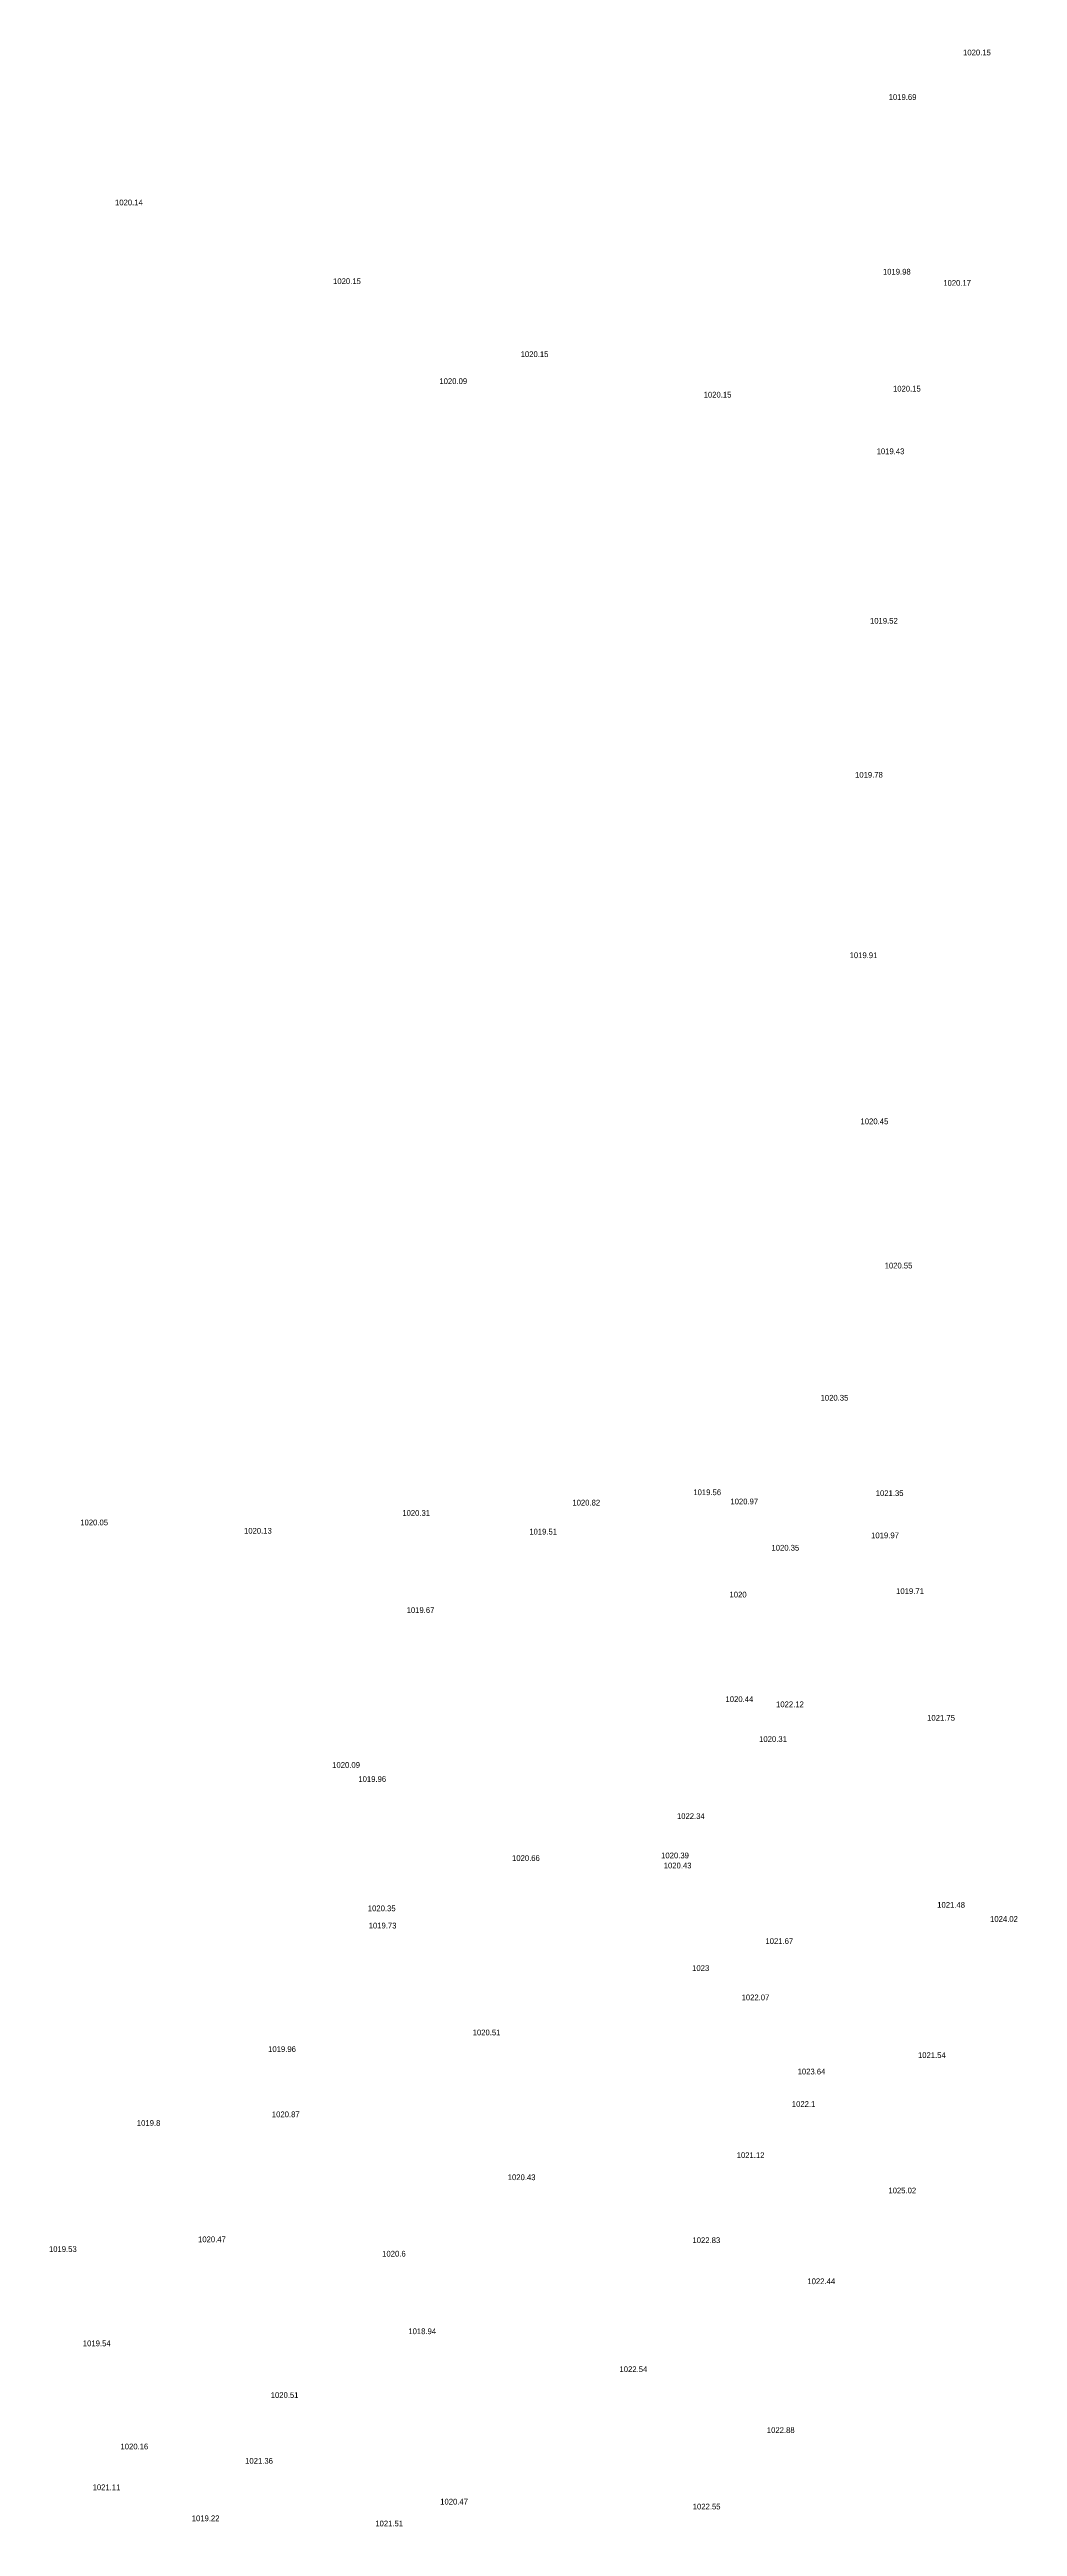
# Model space of a CAD drawing. Header units: inches. Extents: x 628884 to 629912, y 4519174 to 4520145.
# Drawn here: x 629616.1 to 629649.8, y 4519252.2 to 4519338.4 of the extents above; entities that cross this region are included whole.
import ezdxf

# ---------------------------------------------------------------- set-up
doc = ezdxf.new("R2010")
doc.units = ezdxf.units.IN
doc.header["$MEASUREMENT"] = 0

msp = doc.modelspace()

# ---------------------------------------------------------------- texts
for s, p in [('1020.15', (629647.87, 4519338.17, 1020.15)), ('1019.69', (629645.28, 4519336.62, 1019.69)), ('1020.14', (629618.35, 4519332.95, 1020.14)), ('1019.98', (629645.08, 4519330.54, 1019.98)), ('1020.15', (629625.94, 4519330.21, 1020.15)), ('1020.17', (629647.18, 4519330.15, 1020.17)), ('1020.15', (629632.47, 4519327.67, 1020.15)), ('1020.09', (629629.64, 4519326.73, 1020.09)), ('1020.15', (629638.84, 4519326.26, 1020.15)), ('1020.15', (629645.43, 4519326.47, 1020.15)), ('1019.43', (629644.86, 4519324.29, 1019.43)), ('1019.52', (629644.63, 4519318.39, 1019.52)), ('1019.78', (629644.11, 4519313.03, 1019.78)), ('1019.91', (629643.92, 4519306.75, 1019.91)), ('1020.45', (629644.3, 4519300.97, 1020.45)), ('1020.55', (629645.14, 4519295.95, 1020.55)), ('1020.35', (629642.91, 4519291.35, 1020.35)), ('1020.31', (629628.35, 4519287.34, 1020.31)), ('1020.82', (629634.27, 4519287.7, 1020.82)), ('1019.56', (629638.48, 4519288.06, 1019.56)), ('1020.97', (629639.77, 4519287.74, 1020.97)), ('1021.35', (629644.83, 4519288.03, 1021.35)), ('1020.05', (629617.14, 4519287.01, 1020.05)), ('1020.13', (629622.84, 4519286.72, 1020.13)), ('1019.51', (629632.77, 4519286.69, 1019.51)), ('1019.97', (629644.67, 4519286.56, 1019.97)), ('1020.35', (629641.2, 4519286.13, 1020.35)), ('1019.67', (629628.5, 4519283.96, 1019.67)), ('1020', (629639.74, 4519284.5, 1020)), ('1019.71', (629645.54, 4519284.62, 1019.71)), ('1020.44', (629639.6, 4519280.86, 1020.44)), ('1022.12', (629641.36, 4519280.68, 1022.12)), ('1021.75', (629646.62, 4519280.21, 1021.75)), ('1020.31', (629640.77, 4519279.47, 1020.31)), ('1020.09', (629625.91, 4519278.57, 1020.09)), ('1019.96', (629626.82, 4519278.08, 1019.96)), ('1022.34', (629637.91, 4519276.79, 1022.34)), ('1020.66', (629632.17, 4519275.33, 1020.66)), ('1020.39', (629637.36, 4519275.42, 1020.39)), ('1020.43', (629637.45, 4519275.07, 1020.43)), ('1020.35', (629627.15, 4519273.58, 1020.35)), ('1021.48', (629646.97, 4519273.7, 1021.48)), ('1019.73', (629627.18, 4519272.98, 1019.73)), ('1024.02', (629648.81, 4519273.21, 1024.02)), ('1021.67', (629640.99, 4519272.44, 1021.67)), ('1023', (629638.44, 4519271.5, 1023)), ('1022.07', (629640.16, 4519270.48, 1022.07)), ('1020.51', (629630.8, 4519269.26, 1020.51)), ('1019.96', (629623.68, 4519268.68, 1019.96)), ('1021.54', (629646.3, 4519268.47, 1021.54)), ('1023.64', (629642.11, 4519267.9, 1023.64)), ('1022.1', (629641.91, 4519266.77, 1022.1)), ('1019.8', (629619.11, 4519266.11, 1019.8)), ('1020.87', (629623.81, 4519266.41, 1020.87)), ('1021.12', (629639.99, 4519264.99, 1021.12)), ('1020.43', (629632.02, 4519264.22, 1020.43)), ('1025.02', (629645.27, 4519263.76, 1025.02)), ('1019.53', (629616.05, 4519261.72, 1019.53)), ('1020.47', (629621.24, 4519262.06, 1020.47)), ('1020.6', (629627.65, 4519261.56, 1020.6)), ('1022.83', (629638.45, 4519262.03, 1022.83)), ('1022.44', (629642.45, 4519260.6, 1022.44)), ('1019.54', (629617.23, 4519258.44, 1019.54)), ('1018.94', (629628.56, 4519258.86, 1018.94)), ('1022.54', (629635.91, 4519257.54, 1022.54)), ('1020.51', (629623.77, 4519256.64, 1020.51)), ('1022.88', (629641.04, 4519255.42, 1022.88)), ('1020.16', (629618.54, 4519254.85, 1020.16)), ('1021.36', (629622.88, 4519254.35, 1021.36)), ('1021.11', (629617.57, 4519253.43, 1021.11)), ('1020.47', (629629.67, 4519252.93, 1020.47)), ('1019.22', (629621.02, 4519252.35, 1019.22)), ('1021.51', (629627.41, 4519252.17, 1021.51)), ('1022.55', (629638.46, 4519252.76, 1022.55))]:
    msp.add_text(s, height=0.2).set_placement(p)

doc.saveas('drawing.dxf')
